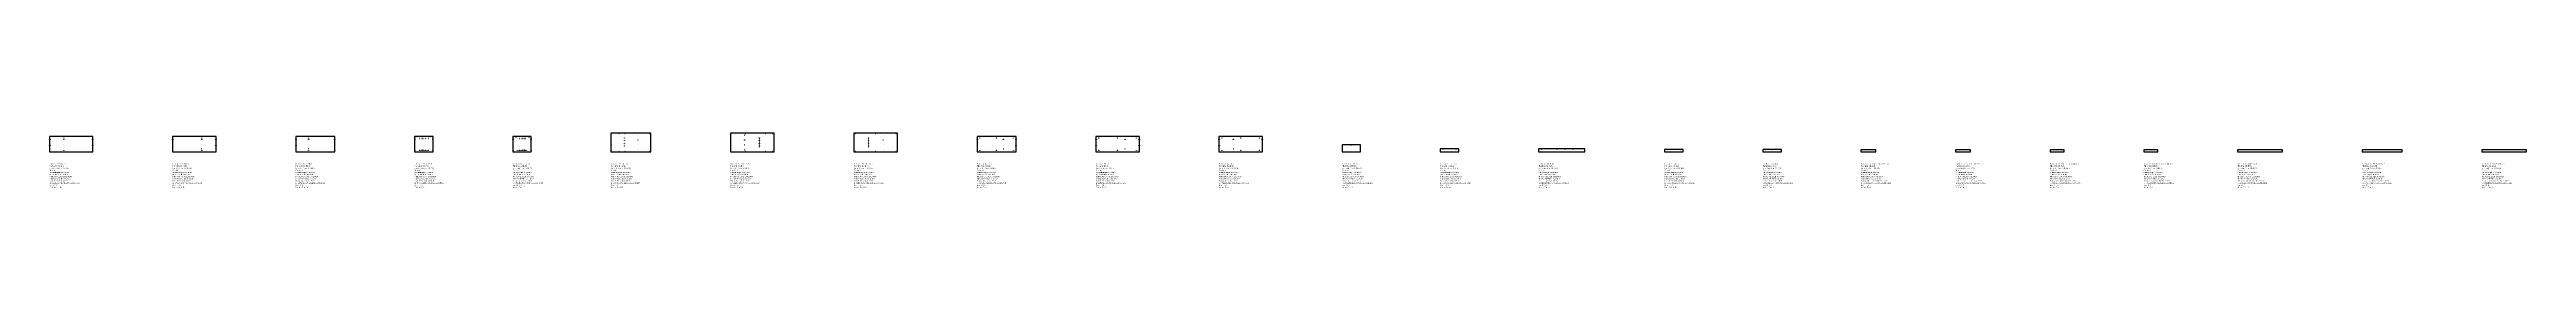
# Model space of a CAD drawing. Header units: inches. Extents: x 0 to 88487, y -1296 to 663.
import ezdxf

# ---------------------------------------------------------------- set-up
doc = ezdxf.new("R2010")
doc.units = ezdxf.units.IN
doc.header["$MEASUREMENT"] = 0
for name, color, linetype in [('BORDER_Z19P0RT1001', 7, 'Continuous'), ('HBORE_Z9P5', 4, 'Continuous'), ('NESTTEXT', 1, 'Continuous'), ('VBORE_Z11P0', 3, 'Continuous'), ('VBORE_Z12P0', 3, 'Continuous'), ('VBORE_Z19P0', 1, 'Continuous'), ('VBORE_Z20P0', 3, 'Continuous'), ('VBORE_Z2P0', 3, 'Continuous')]:
    doc.layers.add(name, color=color, linetype=linetype)
doc.styles.get("Standard").update_dxf_attribs({"font": 'arial.ttf'})

msp = doc.modelspace()

# ---------------------------------------------------------------- linework, layer by layer
at = {"layer": 'BORDER_Z19P0RT1001', "color": 2}
for points in [[(757.825, -15, -0.414213562), (772.825, 0), (1552, 0), (1552, 541.999), (0, 541.999), (0, 0), (779.175, 0, -0.414213562), (794.175, -15)], [(5154.625, -15, -0.414213562), (5169.625, 0), (5948.8, 0), (5948.8, 541.999), (4396.8, 541.999), (4396.8, 0), (5175.975, 0, -0.414213562), (5190.975, -15)], [(9476.425, -15, -0.414213562), (9491.425, 0), (10195.6, 0), (10195.6, 541.999), (8793.6, 541.999), (8793.6, 0), (9497.775, 0, -0.414213562), (9512.775, -15)], [(13353.725, -15, -0.414213562), (13368.725, 0), (13703.4, 0), (13703.4, 541.999), (13040.4, 541.999), (13040.4, 0), (13375.075, 0, -0.414213562), (13390.075, -15)], [(16861.525, -15, -0.414213562), (16876.525, 0), (17211.2, 0), (17211.2, 541.999), (16548.2, 541.999), (16548.2, 0), (16882.875, 0, -0.414213562), (16897.875, -15)], [(20748.325, -15, -0.414213562), (20763.325, 0), (21477, 0), (21477, 663), (20056, 663), (20056, 0), (20769.675, 0, -0.414213562), (20784.675, -15)], [(25089.125, -15, -0.414213562), (25104.125, 0), (25892.8, 0), (25892.8, 663), (24321.8, 663), (24321.8, 0), (25110.475, 0, -0.414213562), (25125.475, -15)], [(29495.425, -15, -0.414213562), (29510.425, 0), (30289.6, 0), (30289.6, 663), (28737.6, 663), (28737.6, 0), (29516.775, 0, -0.414213562), (29531.775, -15)], [(33817.225, -15, -0.414213562), (33832.225, 0), (34536.4, 0), (34536.4, 541.999), (33134.4, 541.999), (33134.4, 0), (33838.575, 0, -0.414213562), (33853.575, -15)], [(38139.025, -15, -0.414213562), (38154.025, 0), (38933.2, 0), (38933.2, 541.999), (37381.2, 541.999), (37381.2, 0), (38160.375, 0, -0.414213562), (38175.375, -15)], [(42535.825, -15, -0.414213562), (42550.825, 0), (43330, 0), (43330, 541.999), (41778, 541.999), (41778, 0), (42557.175, 0, -0.414213562), (42572.175, -15)], [(46488.125, -15, -0.414213562), (46503.125, 0), (46837.8, 0), (46837.8, 249.999), (46174.8, 249.999), (46174.8, 0), (46509.475, 0, -0.414213562), (46524.475, -15)], [(49995.925, -15, -0.414213562), (50010.925, 0), (50345.6, 0), (50345.6, 99.999), (49682.6, 99.999), (49682.6, 0), (50017.275, 0, -0.414213562), (50032.275, -15)], [(54003.225, -15, -0.414213562), (54018.225, 0), (54852.4, 0), (54852.4, 99.999), (53190.4, 99.999), (53190.4, 0), (54024.575, 0, -0.414213562), (54039.575, -15)], [(58010.525, -15, -0.414213562), (58025.525, 0), (58360.2, 0), (58360.2, 80), (57697.2, 80), (57697.2, 0), (58031.875, 0, -0.414213562), (58046.875, -15)], [(61518.325, -15, -0.414213562), (61533.325, 0), (61868, 0), (61868, 80), (61205, 80), (61205, 0), (61539.675, 0, -0.414213562), (61554.675, -15)], [(64960.625, -15, -0.414213562), (64975.625, 0), (65244.8, 0), (65244.8, 60), (64712.8, 60), (64712.8, 0), (64981.975, 0, -0.414213562), (64996.975, -15)], [(68337.425, -15, -0.414213562), (68352.425, 0), (68621.6, 0), (68621.6, 60), (68089.6, 60), (68089.6, 0), (68358.775, 0, -0.414213562), (68373.775, -15)], [(71699.225, -15, -0.414213562), (71714.225, 0), (71968.4, 0), (71968.4, 60), (71466.4, 60), (71466.4, 0), (71720.575, 0, -0.414213562), (71735.575, -15)], [(75046.025, -15, -0.414213562), (75061.025, 0), (75315.2, 0), (75315.2, 60), (74813.2, 60), (74813.2, 0), (75067.375, 0, -0.414213562), (75082.375, -15)], [(78946.825, -15, -0.414213562), (78961.825, 0), (79770, 0), (79770, 60), (78160, 60), (78160, 0), (78968.175, 0, -0.414213562), (78983.175, -15)], [(83311.625, -15, -0.414213562), (83326.625, 0), (84044.8, 0), (84044.8, 60), (82614.8, 60), (82614.8, 0), (83332.975, 0, -0.414213562), (83347.975, -15)], [(87669.925, -15, -0.414213562), (87684.925, 0), (88486.6, 0), (88486.6, 60), (86889.6, 60), (86889.6, 0), (87691.275, 0, -0.414213562), (87706.275, -15)]]:
    msp.add_lwpolyline(points, format="xyb", dxfattribs=at)
at = {"layer": 'HBORE_Z9P5', "color": 4}
for points in [[(0, 445.999), (20, 445.999), (20, 437.999), (0, 437.999), (0, 445.999)], [(0, 331.999), (20, 331.999), (20, 323.999), (0, 323.999), (0, 331.999)], [(0, 217.999), (20, 217.999), (20, 209.999), (0, 209.999), (0, 217.999)], [(0, 103.999), (20, 103.999), (20, 95.999), (0, 95.999), (0, 103.999)], [(1552, 437.999), (1532, 437.999), (1532, 445.999), (1552, 445.999), (1552, 437.999)], [(1552, 323.999), (1532, 323.999), (1532, 331.999), (1552, 331.999), (1552, 323.999)], [(1552, 209.999), (1532, 209.999), (1532, 217.999), (1552, 217.999), (1552, 209.999)], [(1552, 95.999), (1532, 95.999), (1532, 103.999), (1552, 103.999), (1552, 95.999)], [(4396.8, 445.999), (4416.8, 445.999), (4416.8, 437.999), (4396.8, 437.999), (4396.8, 445.999)], [(4396.8, 103.999), (4416.8, 103.999), (4416.8, 95.999), (4396.8, 95.999), (4396.8, 103.999)], [(5948.8, 437.999), (5928.8, 437.999), (5928.8, 445.999), (5948.8, 445.999), (5948.8, 437.999)], [(5948.8, 323.999), (5928.8, 323.999), (5928.8, 331.999), (5948.8, 331.999), (5948.8, 323.999)], [(5948.8, 209.999), (5928.8, 209.999), (5928.8, 217.999), (5948.8, 217.999), (5948.8, 209.999)], [(5948.8, 95.999), (5928.8, 95.999), (5928.8, 103.999), (5948.8, 103.999), (5948.8, 95.999)], [(8793.6, 445.999), (8813.6, 445.999), (8813.6, 437.999), (8793.6, 437.999), (8793.6, 445.999)], [(8793.6, 331.999), (8813.6, 331.999), (8813.6, 323.999), (8793.6, 323.999), (8793.6, 331.999)], [(8793.6, 217.999), (8813.6, 217.999), (8813.6, 209.999), (8793.6, 209.999), (8793.6, 217.999)], [(8793.6, 103.999), (8813.6, 103.999), (8813.6, 95.999), (8793.6, 95.999), (8793.6, 103.999)], [(10195.6, 437.999), (10175.6, 437.999), (10175.6, 445.999), (10195.6, 445.999), (10195.6, 437.999)], [(10195.6, 95.999), (10175.6, 95.999), (10175.6, 103.999), (10195.6, 103.999), (10195.6, 95.999)], [(33134.4, 445.999), (33154.4, 445.999), (33154.4, 437.999), (33134.4, 437.999), (33134.4, 445.999)], [(33134.4, 103.999), (33154.4, 103.999), (33154.4, 95.999), (33134.4, 95.999), (33134.4, 103.999)], [(34536.4, 437.999), (34516.4, 437.999), (34516.4, 445.999), (34536.4, 445.999), (34536.4, 437.999)], [(34536.4, 323.999), (34516.4, 323.999), (34516.4, 331.999), (34536.4, 331.999), (34536.4, 323.999)], [(34536.4, 209.999), (34516.4, 209.999), (34516.4, 217.999), (34536.4, 217.999), (34536.4, 209.999)], [(34536.4, 95.999), (34516.4, 95.999), (34516.4, 103.999), (34536.4, 103.999), (34536.4, 95.999)], [(37381.2, 445.999), (37401.2, 445.999), (37401.2, 437.999), (37381.2, 437.999), (37381.2, 445.999)], [(37381.2, 331.999), (37401.2, 331.999), (37401.2, 323.999), (37381.2, 323.999), (37381.2, 331.999)], [(37381.2, 217.999), (37401.2, 217.999), (37401.2, 209.999), (37381.2, 209.999), (37381.2, 217.999)], [(37381.2, 103.999), (37401.2, 103.999), (37401.2, 95.999), (37381.2, 95.999), (37381.2, 103.999)], [(38933.2, 437.999), (38913.2, 437.999), (38913.2, 445.999), (38933.2, 445.999), (38933.2, 437.999)], [(38933.2, 323.999), (38913.2, 323.999), (38913.2, 331.999), (38933.2, 331.999), (38933.2, 323.999)], [(38933.2, 209.999), (38913.2, 209.999), (38913.2, 217.999), (38933.2, 217.999), (38933.2, 209.999)], [(38933.2, 95.999), (38913.2, 95.999), (38913.2, 103.999), (38933.2, 103.999), (38933.2, 95.999)], [(41778, 445.999), (41798, 445.999), (41798, 437.999), (41778, 437.999), (41778, 445.999)], [(41778, 331.999), (41798, 331.999), (41798, 323.999), (41778, 323.999), (41778, 331.999)], [(41778, 217.999), (41798, 217.999), (41798, 209.999), (41778, 209.999), (41778, 217.999)], [(41778, 103.999), (41798, 103.999), (41798, 95.999), (41778, 95.999), (41778, 103.999)], [(43330, 437.999), (43310, 437.999), (43310, 445.999), (43330, 445.999), (43330, 437.999)], [(43330, 95.999), (43310, 95.999), (43310, 103.999), (43330, 103.999), (43330, 95.999)], [(57801.2, 80), (57801.2, 60), (57793.2, 60), (57793.2, 80), (57801.2, 80)], [(58032.7, 80), (58032.7, 60), (58024.7, 60), (58024.7, 80), (58032.7, 80)], [(58264.2, 80), (58264.2, 60), (58256.2, 60), (58256.2, 80), (58264.2, 80)], [(61309, 80), (61309, 60), (61301, 60), (61301, 80), (61309, 80)], [(61540.5, 80), (61540.5, 60), (61532.5, 60), (61532.5, 80), (61540.5, 80)], [(61772, 80), (61772, 60), (61764, 60), (61764, 80), (61772, 80)]]:
    msp.add_lwpolyline(points, close=True, dxfattribs=at)
at = {"layer": 'VBORE_Z11P0', "color": 3}
for centre in [(13211.9, 471.999), (13211.9, 49.999), (13243.9, 471.999), (13243.9, 49.999), (13275.9, 471.999), (13275.9, 49.999), (13307.9, 471.999), (13307.9, 49.999), (13339.9, 471.999), (13339.9, 49.999), (13371.9, 471.999), (13371.9, 49.999), (13403.9, 471.999), (13403.9, 49.999), (13435.9, 471.999), (13435.9, 49.999), (13467.9, 471.999), (13467.9, 49.999), (13499.9, 471.999), (13499.9, 49.999), (13531.9, 471.999), (13531.9, 49.999), (16719.7, 471.999), (16719.7, 49.999), (16751.7, 471.999), (16751.7, 49.999), (16783.7, 471.999), (16783.7, 49.999), (16815.7, 471.999), (16815.7, 49.999), (16847.7, 471.999), (16847.7, 49.999), (16879.7, 471.999), (16879.7, 49.999), (16911.7, 471.999), (16911.7, 49.999), (16943.7, 471.999), (16943.7, 49.999), (16975.7, 471.999), (16975.7, 49.999), (17007.7, 471.999), (17007.7, 49.999), (17039.7, 471.999), (17039.7, 49.999), (20540.75, 491.5), (20540.75, 491.5), (20540.75, 459.5), (20540.75, 459.5), (20540.75, 427.5), (20540.75, 427.5), (20540.75, 395.5), (20540.75, 395.5), (20540.75, 363.5), (20540.75, 363.5), (20540.75, 331.5), (20540.75, 331.5), (20540.75, 299.5), (20540.75, 299.5), (20540.75, 267.5), (20540.75, 267.5), (20540.75, 235.5), (20540.75, 235.5), (20540.75, 203.5), (20540.75, 203.5), (20540.75, 171.5), (20540.75, 171.5), (25358.05, 491.5), (25358.05, 491.5), (25358.05, 459.5), (25358.05, 459.5), (25358.05, 427.5), (25358.05, 427.5), (25358.05, 395.5), (25358.05, 395.5), (25358.05, 363.5), (25358.05, 363.5), (25358.05, 331.5), (25358.05, 331.5), (25358.05, 299.5), (25358.05, 299.5), (25358.05, 267.5), (25358.05, 267.5), (25358.05, 235.5), (25358.05, 235.5), (25358.05, 203.5), (25358.05, 203.5), (25358.05, 171.5), (25358.05, 171.5), (29253.35, 491.5), (29253.35, 491.5), (29253.35, 459.5), (29253.35, 459.5), (29253.35, 427.5), (29253.35, 427.5), (29253.35, 395.5), (29253.35, 395.5), (29253.35, 363.5), (29253.35, 363.5), (29253.35, 331.5), (29253.35, 331.5), (29253.35, 299.5), (29253.35, 299.5), (29253.35, 267.5), (29253.35, 267.5), (29253.35, 235.5), (29253.35, 235.5), (29253.35, 203.5), (29253.35, 203.5), (29253.35, 171.5), (29253.35, 171.5)]:
    msp.add_circle(centre, 2.505, dxfattribs=at)
at = {"layer": 'VBORE_Z12P0', "color": 3}
for centre in [(511, 441.999), (511, 99.999), (5437.8, 441.999), (5437.8, 99.999), (9254.6, 441.999), (9254.6, 99.999), (13049.9, 441.999), (13049.9, 99.999), (13693.9, 441.999), (13693.9, 99.999), (16557.7, 441.999), (16557.7, 99.999), (17201.7, 441.999), (17201.7, 99.999), (34075.4, 441.999), (34075.4, 99.999), (38422.2, 441.999), (38422.2, 99.999), (42289, 441.999), (42289, 99.999), (46274.8, 240.499), (46506.3, 240.499), (46737.8, 240.499)]:
    msp.add_circle(centre, 4, dxfattribs=at)
at = {"layer": 'VBORE_Z12P0', "color": 1}
for centre in [(49782.6, 90.499), (50014.1, 90.499), (50245.6, 90.499), (53290.4, 90.999), (53573.6, 90.999), (53856.8, 90.999), (54140, 90.999), (54423.2, 90.999), (54706.4, 90.999)]:
    msp.add_circle(centre, 4, dxfattribs=at)
at = {"layer": 'VBORE_Z19P0', "color": 1}
for centre in [(511, 491.999), (511, 270.999), (511, 49.999), (5437.8, 491.999), (5437.8, 270.999), (5437.8, 49.999), (9254.6, 491.999), (9254.6, 270.999), (9254.6, 49.999)]:
    msp.add_circle(centre, 2.5, dxfattribs=at)
at = {"layer": 'VBORE_Z19P0', "color": 3}
for centre in [(13049.9, 491.999), (13049.9, 270.999), (13049.9, 49.999), (13693.9, 491.999), (13693.9, 270.999), (13693.9, 49.999), (16557.7, 491.999), (16557.7, 270.999), (16557.7, 49.999), (17201.7, 491.999), (17201.7, 270.999), (17201.7, 49.999), (20065.5, 613), (20065.5, 425.333), (20065.5, 237.667), (20065.5, 50), (20125, 653.5), (20125, 9.5), (20342, 653.5), (20342, 9.5), (20559, 653.5), (20559, 9.5), (20776, 653.5), (20776, 9.5), (20993, 653.5), (20993, 9.5), (21016, 594), (21016, 419), (21016, 244), (21016, 69), (21210, 653.5), (21210, 9.5), (21427, 653.5), (21427, 9.5), (24371.8, 653.5), (24371.8, 9.5), (24613.8, 653.5), (24613.8, 9.5), (24832.8, 594), (24832.8, 419), (24832.8, 244), (24832.8, 69), (24855.8, 653.5), (24855.8, 9.5), (25097.8, 653.5), (25097.8, 9.5), (25339.8, 653.5), (25339.8, 9.5), (25581.8, 653.5), (25581.8, 9.5), (25823.8, 653.5), (25823.8, 9.5), (28787.6, 653.5), (28787.6, 9.5), (29029.6, 653.5), (29029.6, 9.5), (29271.6, 653.5), (29271.6, 9.5), (29513.6, 653.5), (29513.6, 9.5), (29755.6, 653.5), (29755.6, 9.5), (29778.6, 594), (29778.6, 419), (29778.6, 244), (29778.6, 69), (29997.6, 653.5), (29997.6, 9.5), (30239.6, 653.5), (30239.6, 9.5)]:
    msp.add_circle(centre, 2.5, dxfattribs=at)
at = {"layer": 'VBORE_Z20P0', "color": 3}
for centre in [(33234.4, 491.999), (33234.4, 49.999), (33835.4, 491.999), (33835.4, 49.999), (34436.4, 491.999), (34436.4, 49.999), (37481.2, 491.999), (37481.2, 49.999), (38157.2, 491.999), (38157.2, 49.999), (38833.2, 491.999), (38833.2, 49.999), (41878, 491.999), (41878, 49.999), (42554, 491.999), (42554, 49.999), (43230, 491.999), (43230, 49.999)]:
    msp.add_circle(centre, 2.5, dxfattribs=at)
at = {"layer": 'VBORE_Z2P0', "color": 3}
for centre in [(13122.4, 504.999), (13154.4, 504.999), (13586.4, 504.999), (13618.4, 504.999), (16633.2, 504.999), (16665.2, 504.999), (17097.2, 504.999), (17129.2, 504.999)]:
    msp.add_circle(centre, 1.5, dxfattribs=at)

# ---------------------------------------------------------------- texts
at = {"layer": 'NESTTEXT', "color": 1}
for s, p in [('Quantity: 1', (0, -685.8)), ('CutPanelLength: 1552.00000', (0, -762)), ('CutPanelWidth: 541.99900', (0, -838.2)), ('Part Name: Base Bottom', (0, -457.2)), ('File Name: 4603ILHE', (0, -533.4)), ('Face 6 File Name: 4603ILHF', (0, -609.6)), ('Finished Part Length: 1552.00000', (0, -914.4)), ('Quantity: 1', (4396.8, -685.8)), ('CutPanelLength: 1552.00000', (4396.8, -762)), ('CutPanelWidth: 541.99900', (4396.8, -838.2)), ('Part Name: Base Bottom', (4396.8, -457.2)), ('File Name: 4603ILM8', (4396.8, -533.4)), ('Face 6 File Name: 4603ILM9', (4396.8, -609.6)), ('Finished Part Length: 1552.00000', (4396.8, -914.4)), ('Quantity: 1', (8793.6, -685.8)), ('CutPanelLength: 1402.00000', (8793.6, -762)), ('CutPanelWidth: 541.99900', (8793.6, -838.2)), ('Part Name: Base Bottom', (8793.6, -457.2)), ('File Name: 4603IM3E', (8793.6, -533.4)), ('Face 6 File Name: 4603IM3F', (8793.6, -609.6)), ('Finished Part Length: 1402.00000', (8793.6, -914.4)), ('Quantity: 1', (13040.4, -685.8)), ('CutPanelLength: 663.00000', (13040.4, -762)), ('CutPanelWidth: 541.99900', (13040.4, -838.2)), ('Part Name: Base Left Side', (13040.4, -457.2)), ('File Name: 4603IM32', (13040.4, -533.4)), ('Face 6 File Name: 4603IM33', (13040.4, -609.6)), ('Finished Part Length: 663.00000', (13040.4, -914.4)), ('Quantity: 1', (16548.2, -685.8)), ('CutPanelLength: 663.00000', (16548.2, -762)), ('CutPanelWidth: 541.99900', (16548.2, -838.2)), ('Part Name: Base Right Side', (16548.2, -457.2)), ('File Name: 4603ILM2', (16548.2, -533.4)), ('Face 6 File Name: 4603ILM3', (16548.2, -609.6)), ('Finished Part Length: 663.00000', (16548.2, -914.4)), ('Quantity: 1', (20056, -685.8)), ('CutPanelLength: 1421.00000', (20056, -762)), ('CutPanelWidth: 663.00000', (20056, -838.2)), ('Part Name: Base Thick Back', (20056, -457.2)), ('File Name: 4603IM3Q', (20056, -533.4)), ('Face 6 File Name: 4603IM3R', (20056, -609.6)), ('Finished Part Length: 1421.00000', (20056, -914.4)), ('Quantity: 1', (24321.8, -685.8)), ('CutPanelLength: 1571.00000', (24321.8, -762)), ('CutPanelWidth: 663.00000', (24321.8, -838.2)), ('Part Name: Base Thick Back', (24321.8, -457.2)), ('File Name: 4603ILMK', (24321.8, -533.4)), ('Face 6 File Name: 4603ILML', (24321.8, -609.6)), ('Finished Part Length: 1571.00000', (24321.8, -914.4)), ('Quantity: 1', (28737.6, -685.8)), ('CutPanelLength: 1552.00000', (28737.6, -762)), ('CutPanelWidth: 663.00000', (28737.6, -838.2)), ('Part Name: Base Thick Back', (28737.6, -457.2)), ('File Name: 4603ILHQ', (28737.6, -533.4)), ('Face 6 File Name: 4603ILHR', (28737.6, -609.6)), ('Finished Part Length: 1552.00000', (28737.6, -914.4)), ('Quantity: 1', (33134.4, -685.8)), ('CutPanelLength: 1402.00000', (33134.4, -762)), ('CutPanelWidth: 541.99900', (33134.4, -838.2)), ('Part Name: Base Top', (33134.4, -457.2)), ('File Name: 4603IM3K', (33134.4, -533.4)), ('Face 6 File Name: 4603IM3L', (33134.4, -609.6)), ('Finished Part Length: 1402.00000', (33134.4, -914.4)), ('Quantity: 1', (37381.2, -685.8)), ('CutPanelLength: 1552.00000', (37381.2, -762)), ('CutPanelWidth: 541.99900', (37381.2, -838.2)), ('Part Name: Base Top', (37381.2, -457.2)), ('File Name: 4603ILHK', (37381.2, -533.4)), ('Face 6 File Name: 4603ILHL', (37381.2, -609.6)), ('Finished Part Length: 1552.00000', (37381.2, -914.4)), ('Quantity: 1', (41778, -685.8)), ('CutPanelLength: 1552.00000', (41778, -762)), ('CutPanelWidth: 541.99900', (41778, -838.2)), ('Part Name: Base Top', (41778, -457.2)), ('File Name: 4603ILME', (41778, -533.4)), ('Face 6 File Name: 4603ILMF', (41778, -609.6)), ('Finished Part Length: 1552.00000', (41778, -914.4)), ('Quantity: 1', (46174.8, -685.8)), ('CutPanelLength: 663.00000', (46174.8, -762)), ('CutPanelWidth: 249.99900', (46174.8, -838.2)), ('Part Name: Filler Return', (46174.8, -457.2)), ('File Name: 03IM6Q01', (46174.8, -533.4)), ('Face 6 File Name: 03IM6R01', (46174.8, -609.6)), ('Finished Part Length: 663.00000', (46174.8, -914.4)), ('Quantity: 1', (49682.6, -685.8)), ('CutPanelLength: 663.00000', (49682.6, -762)), ('CutPanelWidth: 99.99900', (49682.6, -838.2)), ('Part Name: Filler Return', (49682.6, -457.2)), ('File Name: 03ILO801', (49682.6, -533.4)), ('Face 6 File Name: 03ILO901', (49682.6, -609.6)), ('Finished Part Length: 663.00000', (49682.6, -914.4)), ('Quantity: 1', (53190.4, -685.8)), ('CutPanelLength: 1662.00000', (53190.4, -762)), ('CutPanelWidth: 99.99900', (53190.4, -838.2)), ('Part Name: Filler Return', (53190.4, -457.2)), ('File Name: 03ILXW01', (53190.4, -533.4)), ('Face 6 File Name: 03ILXX01', (53190.4, -609.6)), ('Finished Part Length: 1662.00000', (53190.4, -914.4)), ('Quantity: 1', (57697.2, -685.8)), ('CutPanelLength: 663.00000', (57697.2, -762)), ('CutPanelWidth: 80.00000', (57697.2, -838.2)), ('Part Name: Front Cleat', (57697.2, -457.2)), ('File Name: 03IM6Q04', (57697.2, -533.4)), ('Face 6 File Name: 03IM6R04', (57697.2, -609.6)), ('Finished Part Length: 663.00000', (57697.2, -914.4)), ('Quantity: 1', (61205, -685.8)), ('CutPanelLength: 663.00000', (61205, -762)), ('CutPanelWidth: 80.00000', (61205, -838.2)), ('Part Name: Front Cleat', (61205, -457.2)), ('File Name: 03ILO804', (61205, -533.4)), ('Face 6 File Name: 03ILO904', (61205, -609.6)), ('Finished Part Length: 663.00000', (61205, -914.4)), ('Quantity: 1', (64712.8, -685.8)), ('CutPanelLength: 532.00000', (64712.8, -762)), ('CutPanelWidth: 60.00000', (64712.8, -838.2)), ('Part Name: Toe Kick Left Finished Sleeper', (64712.8, -457.2)), ('File Name: 03ILLQ05', (64712.8, -533.4)), ('Face 6 File Name: 03ILLR05', (64712.8, -609.6)), ('Finished Part Length: 532.00000', (64712.8, -914.4)), ('Quantity: 1', (68089.6, -685.8)), ('CutPanelLength: 532.00000', (68089.6, -762)), ('CutPanelWidth: 60.00000', (68089.6, -838.2)), ('Part Name: Toe Kick Left Finished Sleeper', (68089.6, -457.2)), ('File Name: 03ILGW05', (68089.6, -533.4)), ('Face 6 File Name: 03ILGX05', (68089.6, -609.6)), ('Finished Part Length: 532.00000', (68089.6, -914.4)), ('Quantity: 1', (71466.4, -685.8)), ('CutPanelLength: 502.00000', (71466.4, -762)), ('CutPanelWidth: 60.00000', (71466.4, -838.2)), ('Part Name: Toe Kick Right FinishedSleeper', (71466.4, -457.2)), ('File Name: 03ILGW06', (71466.4, -533.4)), ('Face 6 File Name: 03ILGX06', (71466.4, -609.6)), ('Finished Part Length: 502.00000', (71466.4, -914.4)), ('Quantity: 1', (74813.2, -685.8)), ('CutPanelLength: 502.00000', (74813.2, -762)), ('CutPanelWidth: 60.00000', (74813.2, -838.2)), ('Part Name: Toe Kick Right FinishedSleeper', (74813.2, -457.2)), ('File Name: 03IM5806', (74813.2, -533.4)), ('Face 6 File Name: 03IM5906', (74813.2, -609.6)), ('Finished Part Length: 502.00000', (74813.2, -914.4)), ('Quantity: 1', (78160, -685.8)), ('CutPanelLength: 1610.00000', (78160, -762)), ('CutPanelWidth: 60.00000', (78160, -838.2)), ('Part Name: Toe Kick Straight Face', (78160, -457.2)), ('File Name: 03IM580B', (78160, -533.4)), ('Face 6 File Name: 03IM590B', (78160, -609.6)), ('Finished Part Length: 1610.00000', (78160, -914.4)), ('Quantity: 1', (82614.8, -685.8)), ('CutPanelLength: 1430.00000', (82614.8, -762)), ('CutPanelWidth: 60.00000', (82614.8, -838.2)), ('Part Name: Toe Kick Straight Face', (82614.8, -457.2)), ('File Name: 03ILGW0B', (82614.8, -533.4)), ('Face 6 File Name: 03ILGX0B', (82614.8, -609.6)), ('Finished Part Length: 1430.00000', (82614.8, -914.4)), ('Quantity: 1', (86889.6, -685.8)), ('CutPanelLength: 1597.00000', (86889.6, -762)), ('CutPanelWidth: 60.00000', (86889.6, -838.2)), ('Part Name: Toe Kick Straight Face', (86889.6, -457.2)), ('File Name: 03ILLQ0B', (86889.6, -533.4)), ('Face 6 File Name: 03ILLR0B', (86889.6, -609.6)), ('Finished Part Length: 1597.00000', (86889.6, -914.4)), ('Finished Part Width: 542.00000', (0, -990.6)), ('Product: Base 3 Door  LH 02', (0, -1066.8)), ('Row_ID: 141', (0, -1219.2)), ('Machine Point: 2M', (0, -1295.4)), ('ID: c1a302d3-74d1-4b06-b8fd-1150c8775965', (0, -1143)), ('Finished Part Width: 542.00000', (4396.8, -990.6)), ('Product: Base 3 Door  RH 02', (4396.8, -1066.8)), ('Row_ID: 107', (4396.8, -1219.2)), ('Machine Point: 2M', (4396.8, -1295.4)), ('ID: 9ff479fc-1bf0-47a5-bb4a-1150c875555d', (4396.8, -1143)), ('Finished Part Width: 542.00000', (8793.6, -990.6)), ('Product: Base 3 Door  BW 02', (8793.6, -1066.8)), ('Row_ID: 33', (8793.6, -1219.2)), ('Machine Point: 2M', (8793.6, -1295.4)), ('ID: e33fe34c-551f-45a8-ad3d-1150c86df01f', (8793.6, -1143)), ('Finished Part Width: 542.00000', (13040.4, -990.6)), ('Product: Base 3 Door  BW 02', (13040.4, -1066.8)), ('Row_ID: 35', (13040.4, -1219.2)), ('Machine Point: 1', (13040.4, -1295.4)), ('ID: df454230-fb85-46c6-aaf5-1150c86def5e', (13040.4, -1143)), ('Finished Part Width: 542.00000', (16548.2, -990.6)), ('Product: Base 3 Door  RH 02', (16548.2, -1066.8)), ('Row_ID: 108', (16548.2, -1219.2)), ('Machine Point: 2M', (16548.2, -1295.4)), ('ID: 3fae13b5-88c2-43d6-b435-1150c87554dd', (16548.2, -1143)), ('Finished Part Width: 663.00000', (20056, -990.6)), ('Product: Base 3 Door  BW 02', (20056, -1066.8)), ('Row_ID: 31', (20056, -1219.2)), ('Machine Point: 2M', (20056, -1295.4)), ('ID: 4bc70362-6f1c-41e6-b15f-1150c86df09f', (20056, -1143)), ('Finished Part Width: 663.00000', (24321.8, -990.6)), ('Product: Base 3 Door  RH 02', (24321.8, -1066.8)), ('Row_ID: 105', (24321.8, -1219.2)), ('Machine Point: 2M', (24321.8, -1295.4)), ('ID: 60fea963-6f89-4c7c-a742-1150c87555dd', (24321.8, -1143)), ('Finished Part Width: 663.00000', (28737.6, -990.6)), ('Product: Base 3 Door  LH 02', (28737.6, -1066.8)), ('Row_ID: 139', (28737.6, -1219.2)), ('Machine Point: 2M', (28737.6, -1295.4)), ('ID: f3ab84f4-3a8f-40e7-910c-1150c87759e5', (28737.6, -1143)), ('Finished Part Width: 542.00000', (33134.4, -990.6)), ('Product: Base 3 Door  BW 02', (33134.4, -1066.8)), ('Row_ID: 32', (33134.4, -1219.2)), ('Machine Point: 1', (33134.4, -1295.4)), ('ID: f3d32004-938a-4ce9-8f84-1150c86df09f', (33134.4, -1143)), ('Finished Part Width: 542.00000', (37381.2, -990.6)), ('Product: Base 3 Door  LH 02', (37381.2, -1066.8)), ('Row_ID: 140', (37381.2, -1219.2)), ('Machine Point: 1', (37381.2, -1295.4)), ('ID: e2ff893e-159d-4d84-90ec-1150c8775965', (37381.2, -1143)), ('Finished Part Width: 542.00000', (41778, -990.6)), ('Product: Base 3 Door  RH 02', (41778, -1066.8)), ('Row_ID: 106', (41778, -1219.2)), ('Machine Point: 1', (41778, -1295.4)), ('ID: 7f31ee85-82a7-4aec-963a-1150c875555d', (41778, -1143)), ('Finished Part Width: 250.00000', (46174.8, -990.6)), ('Product: Base 3 Door  BW 02', (46174.8, -1066.8)), ('Row_ID: 27', (46174.8, -1219.2)), ('Machine Point: 1', (46174.8, -1295.4)), ('ID: eb60e90e-3eea-406f-92d1-1150c86ed0b8', (46174.8, -1143)), ('Finished Part Width: 100.00000', (49682.6, -990.6)), ('Product: Base 3 Door  RH 02', (49682.6, -1066.8)), ('Row_ID: 101', (49682.6, -1219.2)), ('Machine Point: 4', (49682.6, -1295.4)), ('ID: 04497d7d-e6d9-496e-85a3-1150c87628f9', (49682.6, -1143)), ('Finished Part Width: 100.00000', (53190.4, -990.6)), ('Product: Upper Open  RH 04', (53190.4, -1066.8)), ('Row_ID: 158', (53190.4, -1219.2)), ('Machine Point: 4', (53190.4, -1295.4)), ('ID: cdd33d23-fac5-4947-8a91-1150c8798190', (53190.4, -1143)), ('Finished Part Width: 80.00000', (57697.2, -990.6)), ('Product: Base 3 Door  BW 02', (57697.2, -1066.8)), ('Row_ID: 26', (57697.2, -1219.2)), ('Machine Point: 2M', (57697.2, -1295.4)), ('ID: 132653b6-2806-42cb-b1a4-1150c86ed137', (57697.2, -1143)), ('Finished Part Width: 80.00000', (61205, -990.6)), ('Product: Base 3 Door  RH 02', (61205, -1066.8)), ('Row_ID: 100', (61205, -1219.2)), ('Machine Point: 1', (61205, -1295.4)), ('ID: 38d89e53-9f57-4368-8de7-1150c8762939', (61205, -1143)), ('Finished Part Width: 60.00000', (64712.8, -990.6)), ('Product: Extruded Toe Kick Base  RH 01', (64712.8, -1066.8)), ('Row_ID: 94', (64712.8, -1219.2)), ('Machine Point: 1', (64712.8, -1295.4)), ('ID: 3b235c3f-6cb7-4131-b503-1150c8752294', (64712.8, -1143)), ('Finished Part Width: 60.00000', (68089.6, -990.6)), ('Product: Extruded Toe Kick Base  LH 01', (68089.6, -1066.8)), ('Row_ID: 130', (68089.6, -1219.2)), ('Machine Point: 1', (68089.6, -1295.4)), ('ID: 58604c4b-1d4f-44a7-89be-1150c87724a2', (68089.6, -1143)), ('Finished Part Width: 60.00000', (71466.4, -990.6)), ('Product: Extruded Toe Kick Base  LH 01', (71466.4, -1066.8)), ('Row_ID: 129', (71466.4, -1219.2)), ('Machine Point: 1', (71466.4, -1295.4)), ('ID: d2f32e07-31e8-414a-b0c8-1150c87724a2', (71466.4, -1143)), ('Finished Part Width: 60.00000', (74813.2, -990.6)), ('Product: Extruded Toe Kick Base  BW 01', (74813.2, -1066.8)), ('Row_ID: 20', (74813.2, -1219.2)), ('Machine Point: 1', (74813.2, -1295.4)), ('ID: 4c83094f-bd53-4da8-aeed-1150c86dbc12', (74813.2, -1143)), ('Finished Part Width: 60.00000', (78160, -990.6)), ('Product: Extruded Toe Kick Base  BW 01', (78160, -1066.8)), ('Row_ID: 14', (78160, -1219.2)), ('Machine Point: 1', (78160, -1295.4)), ('ID: c7592a02-5b6c-4f0f-8e61-1150c86dbdd3', (78160, -1143)), ('Finished Part Width: 60.00000', (82614.8, -990.6)), ('Product: Extruded Toe Kick Base  LH 01', (82614.8, -1066.8)), ('Row_ID: 123', (82614.8, -1219.2)), ('Machine Point: 1', (82614.8, -1295.4)), ('ID: 41ff4477-9ecc-4c2b-b671-1150c8772622', (82614.8, -1143)), ('Finished Part Width: 60.00000', (86889.6, -990.6)), ('Product: Extruded Toe Kick Base  RH 01', (86889.6, -1066.8)), ('Row_ID: 88', (86889.6, -1219.2)), ('Machine Point: 1', (86889.6, -1295.4)), ('ID: d3fde2bd-e7ba-486e-bda4-1150c8752415', (86889.6, -1143))]:
    msp.add_text(s, height=38.1, dxfattribs=at).set_placement(p)

doc.saveas('drawing.dxf')
